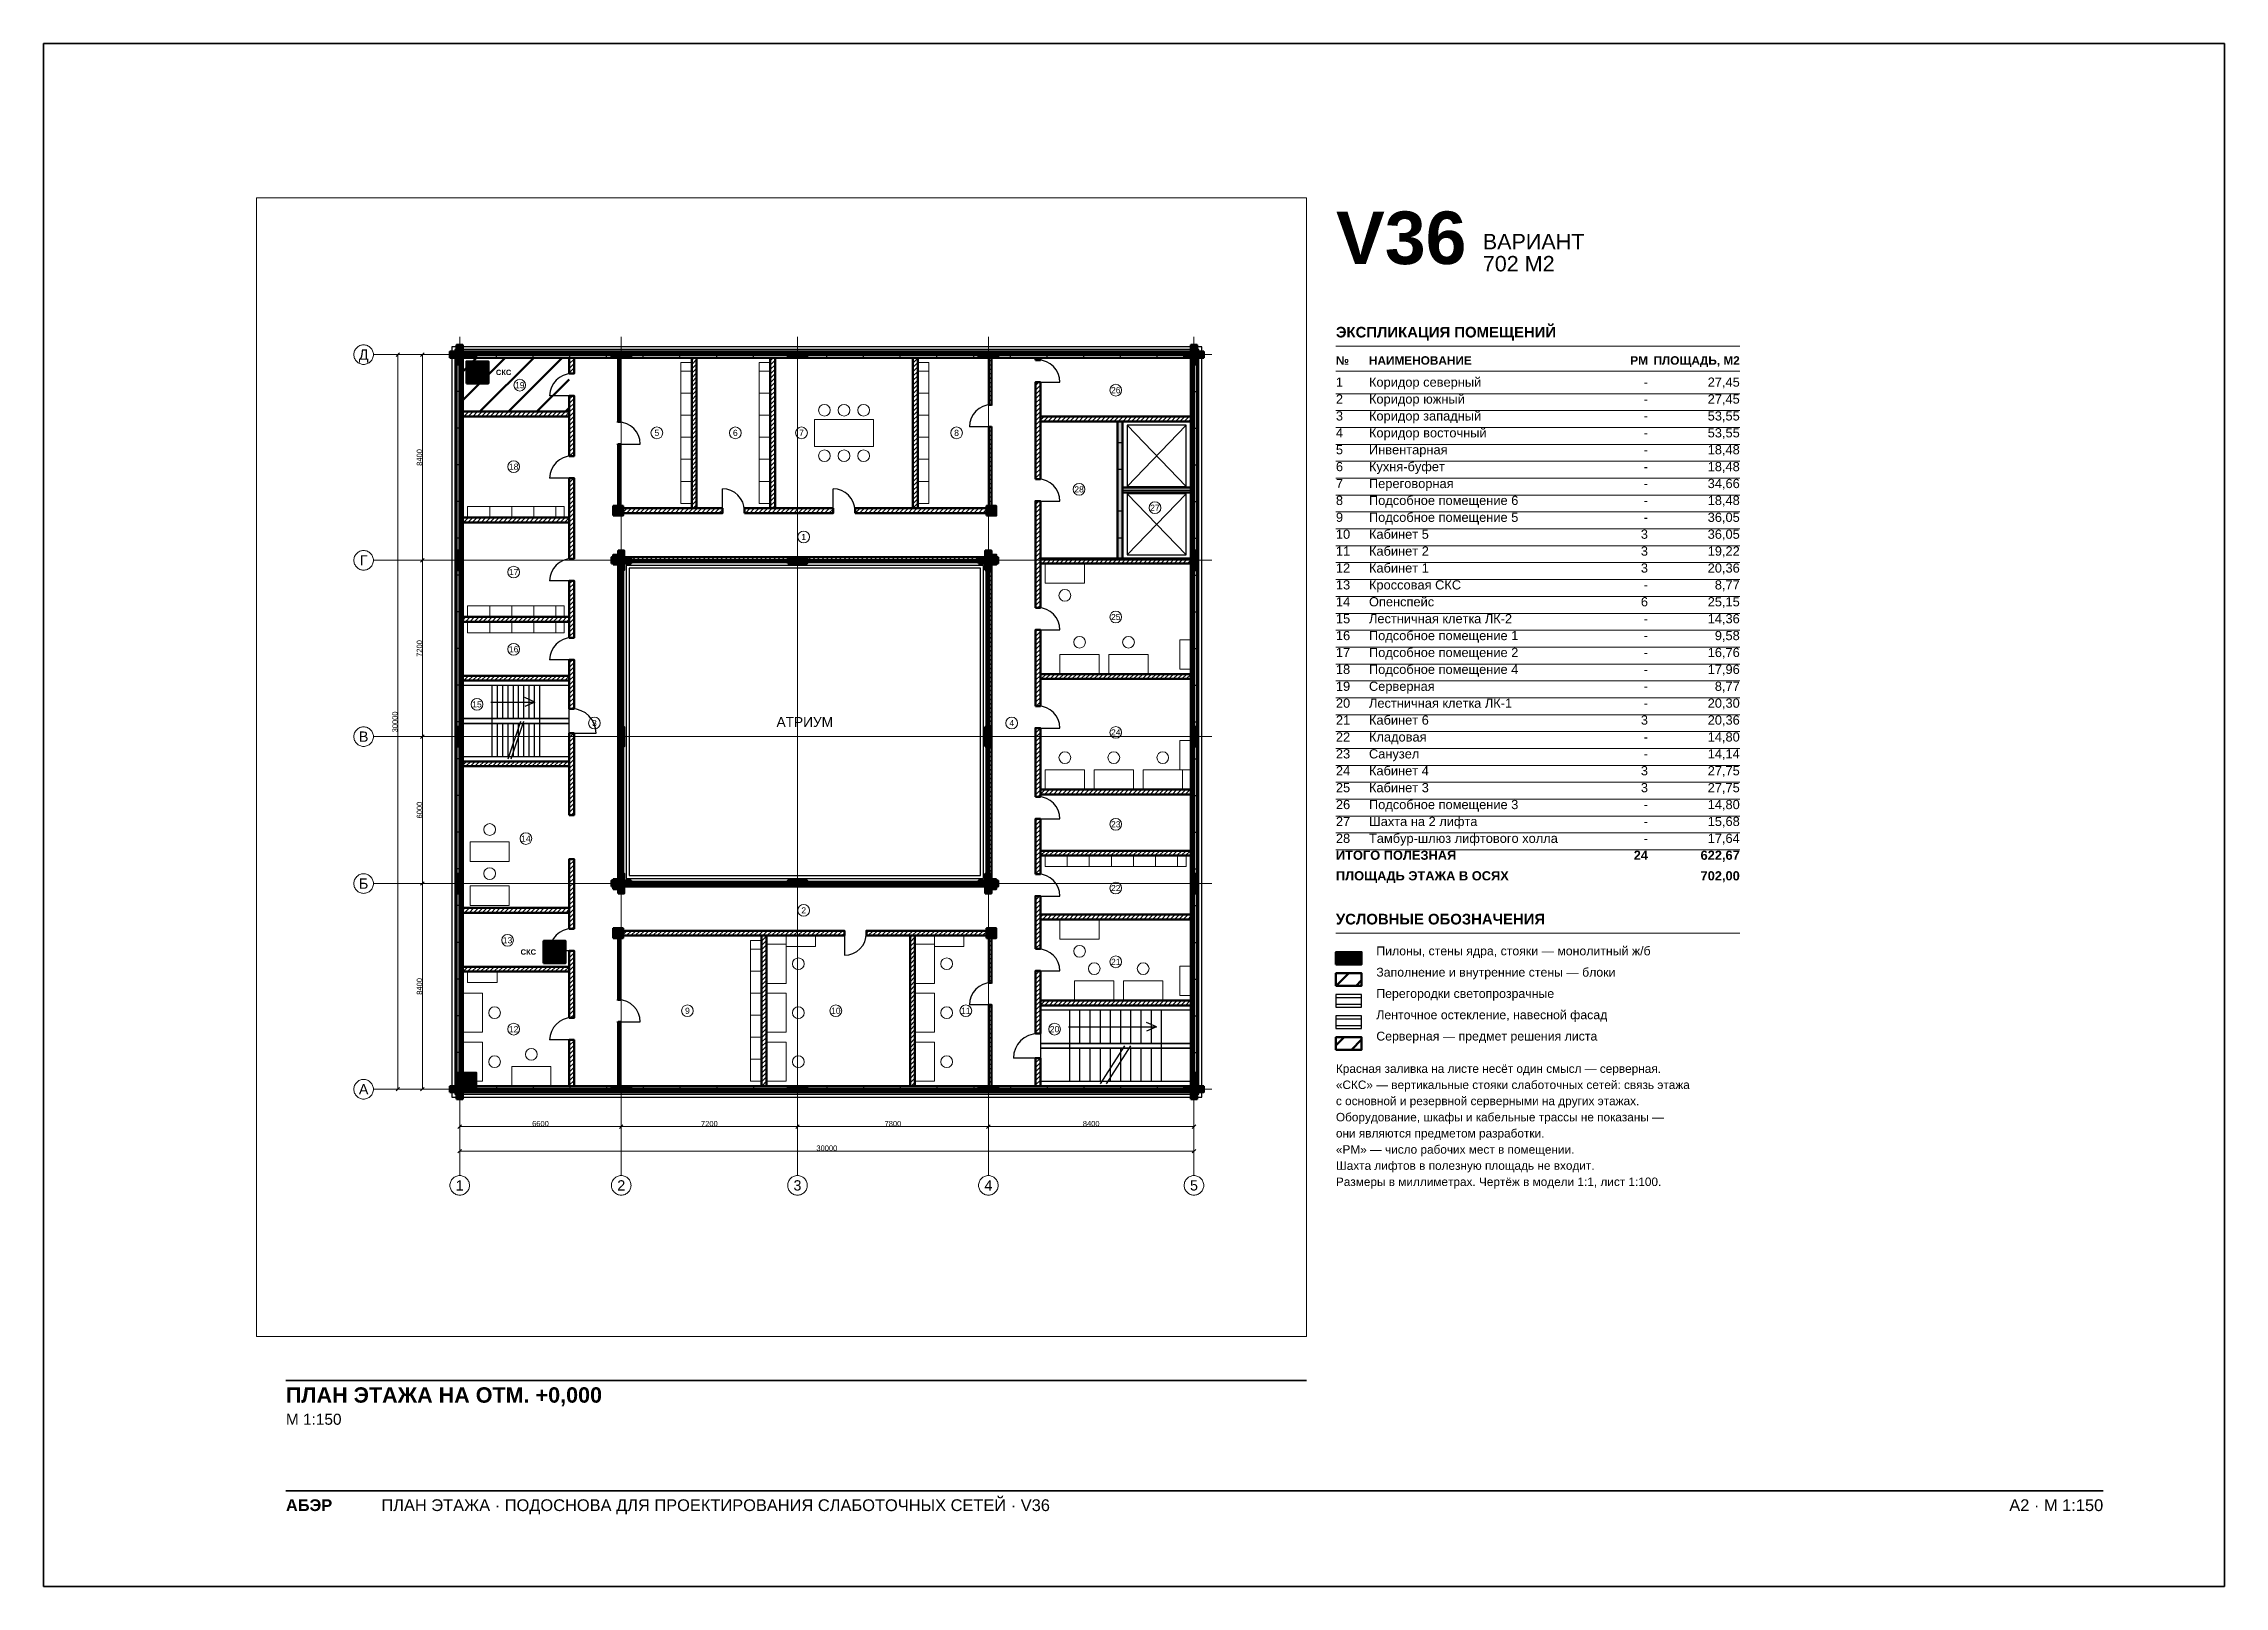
# Paper-space layout 'A2-1-100' of a CAD drawing. Header units: millimetres. Extents: x 0 to 594, y 0 to 420.
# The model-space entities are those that its viewports show. They can reach past a viewport. Long polylines and large blocks are cut down to what shows.
import ezdxf
from ezdxf.enums import TextEntityAlignment as Align

# ---------------------------------------------------------------- set-up
doc = ezdxf.new("R2010")
doc.units = ezdxf.units.MM
doc.linetypes.add('CENTER2', pattern=[2.541, 1.587, -0.318, 0.318, -0.318])
for name, color, linetype, lineweight in [('A-ANNO-LEGEND', 7, 'CONTINUOUS', 18), ('A-ANNO-NOTES', 8, 'CONTINUOUS', 13), ('A-ANNO-ROOM', 7, 'CONTINUOUS', 18), ('A-ANNO-TABLE', 7, 'CONTINUOUS', 18), ('A-DIMS', 8, 'CONTINUOUS', 13), ('A-DOOR', 3, 'CONTINUOUS', 25), ('A-ELEV', 7, 'CONTINUOUS', 25), ('A-FACADE-PANEL', 8, 'CONTINUOUS', 25), ('A-FURN', 8, 'CONTINUOUS', 18), ('A-GLAZ-RIBBON', 5, 'CONTINUOUS', 25), ('A-GRID', 8, 'CENTER2', 13), ('A-HATCH', 9, 'CONTINUOUS', 9), ('A-OUTLINE', 7, 'CONTINUOUS', 50), ('A-STAIR', 7, 'CONTINUOUS', 25), ('A-TITLE', 7, 'CONTINUOUS', 35), ('A-VIEWPORT', 8, 'CONTINUOUS', 9), ('A-WALL-BLOCK', 9, 'CONTINUOUS', 50), ('A-WALL-GLASS', 4, 'CONTINUOUS', 25), ('A-WALL-RC', 7, 'CONTINUOUS', 50), ('E-SCS-RISER', 1, 'CONTINUOUS', 50), ('E-SERVER-ROOM', 1, 'CONTINUOUS', 50)]:
    doc.layers.add(name, color=color, linetype=linetype, lineweight=lineweight)
doc.styles.add('Arial', font='arial.ttf')
doc.styles.add('Arial-Bold', font='arialbd.ttf')
doc.styles.get("Standard").update_dxf_attribs({"font": 'arial.ttf'})

psp = doc.layouts.new('A2-1-100')

# ---------------------------------------------------------------- texts
at = {"layer": 'A-ANNO-LEGEND'}
for s, height, style, p in [('УСЛОВНЫЕ ОБОЗНАЧЕНИЯ', 2.9, 'Arial-Bold', (352, 180.2)), ('Пилоны, стены ядра, стояки — монолитный ж/б', 2.4, 'Arial', (363, 171.8)), ('Заполнение и внутренние стены — блоки', 2.4, 'Arial', (363, 166)), ('Перегородки светопрозрачные', 2.4, 'Arial', (363, 160.2)), ('Ленточное остекление, навесной фасад', 2.4, 'Arial', (363, 154.4)), ('Серверная — предмет решения листа', 2.4, 'Arial', (363, 148.6))]:
    psp.add_text(s, height=height, dxfattribs=dict(at, style=style)).set_placement(p)
at = {"layer": 'A-ANNO-NOTES', "style": 'Arial'}
for s, p in [('«СКС» — вертикальные стояки слаботочных сетей: связь этажа', (352, 135.4)), ('Красная заливка на листе несёт один смысл — серверная.', (352, 139.8)), ('с основной и резервной серверными на других этажах.', (352, 131)), ('Оборудование, шкафы и кабельные трассы не показаны —', (352, 126.6)), ('они являются предметом разработки.', (352, 122.2)), ('«РМ» — число рабочих мест в помещении.', (352, 117.8)), ('Шахта лифтов в полезную площадь не входит.', (352, 113.4)), ('Размеры в миллиметрах. Чертёж в модели 1:1, лист 1:100.', (352, 109))]:
    psp.add_text(s, height=2.3, dxfattribs=at).set_placement(p)
at = {"layer": 'A-ANNO-TABLE'}
for s, height, style, p in [('ЭКСПЛИКАЦИЯ ПОМЕЩЕНИЙ', 2.9, 'Arial-Bold', (352, 340)), ('№', 2.3, 'Arial-Bold', (352, 332.6)), ('НАИМЕНОВАНИЕ', 2.3, 'Arial-Bold', (361, 332.6)), ('1', 2.5, 'Arial', (352, 326.6)), ('Коридор северный', 2.5, 'Arial', (361, 326.6)), ('2', 2.5, 'Arial', (352, 322)), ('Коридор южный', 2.5, 'Arial', (361, 322)), ('4', 2.5, 'Arial', (352, 312.8)), ('3', 2.5, 'Arial', (352, 317.4)), ('Коридор западный', 2.5, 'Arial', (361, 317.4)), ('Коридор восточный', 2.5, 'Arial', (361, 312.8)), ('5', 2.5, 'Arial', (352, 308.2)), ('Инвентарная', 2.5, 'Arial', (361, 308.2)), ('6', 2.5, 'Arial', (352, 303.6)), ('Кухня-буфет', 2.5, 'Arial', (361, 303.6)), ('7', 2.5, 'Arial', (352, 299)), ('Переговорная', 2.5, 'Arial', (361, 299)), ('Подсобное помещение 6', 2.5, 'Arial', (361, 294.4)), ('8', 2.5, 'Arial', (352, 294.4)), ('9', 2.5, 'Arial', (352, 289.8)), ('Подсобное помещение 5', 2.5, 'Arial', (361, 289.8)), ('10', 2.5, 'Arial', (352, 285.2)), ('Кабинет 5', 2.5, 'Arial', (361, 285.2)), ('11', 2.5, 'Arial', (352, 280.6)), ('Кабинет 2', 2.5, 'Arial', (361, 280.6)), ('12', 2.5, 'Arial', (352, 276)), ('13', 2.5, 'Arial', (352, 271.4)), ('Кабинет 1', 2.5, 'Arial', (361, 276)), ('Кроссовая СКС', 2.5, 'Arial', (361, 271.4)), ('14', 2.5, 'Arial', (352, 266.8)), ('Опенспейс', 2.5, 'Arial', (361, 266.8)), ('15', 2.5, 'Arial', (352, 262.2)), ('Лестничная клетка ЛК-2', 2.5, 'Arial', (361, 262.2)), ('16', 2.5, 'Arial', (352, 257.6)), ('17', 2.5, 'Arial', (352, 253)), ('Подсобное помещение 1', 2.5, 'Arial', (361, 257.6)), ('Подсобное помещение 2', 2.5, 'Arial', (361, 253)), ('18', 2.5, 'Arial', (352, 248.4)), ('Подсобное помещение 4', 2.5, 'Arial', (361, 248.4)), ('19', 2.5, 'Arial', (352, 243.8)), ('Серверная', 2.5, 'Arial', (361, 243.8)), ('20', 2.5, 'Arial', (352, 239.2)), ('Лестничная клетка ЛК-1', 2.5, 'Arial', (361, 239.2)), ('21', 2.5, 'Arial', (352, 234.6)), ('22', 2.5, 'Arial', (352, 230)), ('Кабинет 6', 2.5, 'Arial', (361, 234.6)), ('Кладовая', 2.5, 'Arial', (361, 230)), ('23', 2.5, 'Arial', (352, 225.4)), ('Санузел', 2.5, 'Arial', (361, 225.4)), ('24', 2.5, 'Arial', (352, 220.8)), ('Кабинет 4', 2.5, 'Arial', (361, 220.8)), ('25', 2.5, 'Arial', (352, 216.2)), ('26', 2.5, 'Arial', (352, 211.6)), ('Подсобное помещение 3', 2.5, 'Arial', (361, 211.6)), ('Кабинет 3', 2.5, 'Arial', (361, 216.2)), ('27', 2.5, 'Arial', (352, 207)), ('Шахта на 2 лифта', 2.5, 'Arial', (361, 207)), ('28', 2.5, 'Arial', (352, 202.4)), ('Тамбур-шлюз лифтового холла', 2.5, 'Arial', (361, 202.4)), ('ИТОГО ПОЛЕЗНАЯ', 2.5, 'Arial-Bold', (352, 197.8)), ('ПЛОЩАДЬ ЭТАЖА В ОСЯХ', 2.5, 'Arial-Bold', (352, 192.2))]:
    psp.add_text(s, height=height, dxfattribs=dict(at, style=style)).set_placement(p)
for s, height, style, p in [('РМ', 2.3, 'Arial-Bold', (437, 332.6)), ('ПЛОЩАДЬ, М2', 2.3, 'Arial-Bold', (462, 332.6)), ('-', 2.5, 'Arial', (437, 326.6)), ('27,45', 2.5, 'Arial', (462, 326.6)), ('-', 2.5, 'Arial', (437, 322)), ('27,45', 2.5, 'Arial', (462, 322)), ('-', 2.5, 'Arial', (437, 317.4)), ('53,55', 2.5, 'Arial', (462, 317.4)), ('53,55', 2.5, 'Arial', (462, 312.8)), ('-', 2.5, 'Arial', (437, 312.8)), ('-', 2.5, 'Arial', (437, 308.2)), ('18,48', 2.5, 'Arial', (462, 308.2)), ('-', 2.5, 'Arial', (437, 303.6)), ('18,48', 2.5, 'Arial', (462, 303.6)), ('-', 2.5, 'Arial', (437, 299)), ('34,66', 2.5, 'Arial', (462, 299)), ('-', 2.5, 'Arial', (437, 294.4)), ('36,05', 2.5, 'Arial', (462, 289.8)), ('18,48', 2.5, 'Arial', (462, 294.4)), ('3', 2.5, 'Arial', (437, 285.2)), ('-', 2.5, 'Arial', (437, 289.8)), ('36,05', 2.5, 'Arial', (462, 285.2)), ('3', 2.5, 'Arial', (437, 280.6)), ('19,22', 2.5, 'Arial', (462, 280.6)), ('3', 2.5, 'Arial', (437, 276)), ('20,36', 2.5, 'Arial', (462, 276)), ('8,77', 2.5, 'Arial', (462, 271.4)), ('6', 2.5, 'Arial', (437, 266.8)), ('-', 2.5, 'Arial', (437, 271.4)), ('25,15', 2.5, 'Arial', (462, 266.8)), ('-', 2.5, 'Arial', (437, 262.2)), ('14,36', 2.5, 'Arial', (462, 262.2)), ('-', 2.5, 'Arial', (437, 257.6)), ('16,76', 2.5, 'Arial', (462, 253)), ('9,58', 2.5, 'Arial', (462, 257.6)), ('-', 2.5, 'Arial', (437, 253)), ('-', 2.5, 'Arial', (437, 248.4)), ('17,96', 2.5, 'Arial', (462, 248.4)), ('-', 2.5, 'Arial', (437, 243.8)), ('8,77', 2.5, 'Arial', (462, 243.8)), ('-', 2.5, 'Arial', (437, 239.2)), ('20,30', 2.5, 'Arial', (462, 239.2)), ('3', 2.5, 'Arial', (437, 234.6)), ('20,36', 2.5, 'Arial', (462, 234.6)), ('14,80', 2.5, 'Arial', (462, 230)), ('-', 2.5, 'Arial', (437, 230)), ('-', 2.5, 'Arial', (437, 225.4)), ('14,14', 2.5, 'Arial', (462, 225.4)), ('3', 2.5, 'Arial', (437, 220.8)), ('27,75', 2.5, 'Arial', (462, 220.8)), ('3', 2.5, 'Arial', (437, 216.2)), ('27,75', 2.5, 'Arial', (462, 216.2)), ('14,80', 2.5, 'Arial', (462, 211.6)), ('-', 2.5, 'Arial', (437, 211.6)), ('-', 2.5, 'Arial', (437, 207)), ('15,68', 2.5, 'Arial', (462, 207)), ('-', 2.5, 'Arial', (437, 202.4)), ('17,64', 2.5, 'Arial', (462, 202.4)), ('24', 2.5, 'Arial-Bold', (437, 197.8)), ('622,67', 2.5, 'Arial-Bold', (462, 197.8)), ('702,00', 2.5, 'Arial-Bold', (462, 192.2))]:
    psp.add_text(s, height=height, dxfattribs=dict(at, style=style)).set_placement(p, align=Align.RIGHT)
at = {"layer": 'A-TITLE'}
for s, height, style, p in [('V36', 14.3, 'Arial-Bold', (352, 360)), ('ВАРИАНТ', 4.2, 'Arial', (392, 364)), ('702 М2', 4.2, 'Arial', (392, 358)), ('ПЛАН ЭТАЖА НА ОТМ. +0,000', 4.2, 'Arial-Bold', (66, 50)), ('М 1:150', 3, 'Arial', (66, 44)), ('ПЛАН ЭТАЖА · ПОДОСНОВА ДЛЯ ПРОЕКТИРОВАНИЯ СЛАБОТОЧНЫХ СЕТЕЙ · V36', 3.2, 'Arial', (92, 20.5)), ('АБЭР', 3.2, 'Arial-Bold', (66, 20.5))]:
    psp.add_text(s, height=height, dxfattribs=dict(at, style=style)).set_placement(p)
at = {"layer": 'A-TITLE', "style": 'Arial'}
psp.add_text('A2 · М 1:150', height=3.2, dxfattribs=at).set_placement((561, 20.5), align=Align.RIGHT)

msp = doc.modelspace()

# ---------------------------------------------------------------- texts
at = {"layer": 'A-ANNO-ROOM'}
for s, p in [('19', (2455, 28753)), ('26', (26805, 28548)), ('5', (8055, 26805)), ('6', (11260, 26805)), ('7', (13965, 26805)), ('8', (20300, 26805)), ('18', (2205, 25424)), ('28', (25305, 24498)), ('27', (28405, 23748)), ('1', (14055, 22555)), ('17', (2205, 21120)), ('25', (26805, 19285)), ('16', (2205, 17968)), ('15', (705, 15718)), ('3', (5505, 14955)), ('4', (22555, 14955)), ('24', (26805, 14572)), ('23', (26805, 10822)), ('14', (2705, 10237)), ('22', (26805, 8215)), ('2', (14055, 7305)), ('13', (1955, 6085)), ('21', (26805, 5205)), ('9', (9305, 3205)), ('10', (15367, 3205)), ('11', (20679, 3205)), ('12', (2205, 2455)), ('20', (24305, 2455))]:
    msp.add_text(s, height=250, dxfattribs=at).set_placement(p, align=Align.MIDDLE_CENTER)
at = {"layer": 'A-ANNO-ROOM', "style": 'Arial'}
msp.add_text('АТРИУМ', height=400, dxfattribs=at).set_placement((14100, 15000), align=Align.MIDDLE_CENTER)
at = {"layer": 'A-DIMS'}
for s, p in [('8400', (-1645, 25800)), ('7200', (-1645, 18000)), ('30000', (-2645, 15000)), ('6000', (-1645, 11400)), ('8400', (-1645, 4200))]:
    msp.add_text(s, height=220, rotation=90, dxfattribs=at).set_placement(p, align=Align.MIDDLE_CENTER)
for s, p in [('6600', (3300, -1405)), ('7200', (10200, -1405)), ('7800', (17700, -1405)), ('8400', (25800, -1405)), ('30000', (15000, -2405))]:
    msp.add_text(s, height=220, dxfattribs=at).set_placement(p, align=Align.MIDDLE_CENTER)
at = {"layer": 'A-GRID'}
for s, p in [('Д', (-3925, 30000)), ('Г', (-3925, 21600)), ('В', (-3925, 14400)), ('Б', (-3925, 8400)), ('А', (-3925, 0)), ('1', (0, -3925)), ('2', (6600, -3925)), ('3', (13800, -3925)), ('4', (21600, -3925)), ('5', (30000, -3925))]:
    msp.add_text(s, height=420, dxfattribs=at).set_placement(p, align=Align.MIDDLE_CENTER)
at = {"layer": 'E-SCS-RISER', "style": 'Arial-Bold'}
for p in [(1795, 29275), (2805, 5605)]:
    msp.add_text('СКС', height=220, dxfattribs=at).set_placement(p, align=Align.MIDDLE_CENTER)

# ---------------------------------------------------------------- hatches: boundary and pattern name
at = {"layer": 'A-HATCH'}
h = msp.add_hatch(dxfattribs=at)
h.set_pattern_fill('ANSI31', scale=40)
h.paths.add_polyline_path([(4475, 29224), (4675, 29224), (4675, 29875), (4675, 29875), (4475, 29875), (4475, 29875)])
h = msp.add_hatch(dxfattribs=at)
h.set_pattern_fill('ANSI31', scale=40)
h.paths.add_polyline_path([(6475, 27250), (6575, 27250), (6575, 29875), (6575, 29875), (6475, 29875), (6475, 29875)])
h = msp.add_hatch(dxfattribs=at)
h.set_pattern_fill('ANSI31', scale=40)
h.paths.add_polyline_path([(9480, 23725), (9680, 23725), (9680, 29875), (9680, 29875), (9480, 29875), (9480, 29875)])
h = msp.add_hatch(dxfattribs=at)
h.set_pattern_fill('ANSI31', scale=40)
h.paths.add_polyline_path([(12685, 23725), (12885, 23725), (12885, 29875), (12885, 29875), (12685, 29875), (12685, 29875)])
h = msp.add_hatch(dxfattribs=at)
h.set_pattern_fill('ANSI31', scale=40)
h.paths.add_polyline_path([(18520, 23725), (18720, 23725), (18720, 29875), (18720, 29875), (18520, 29875), (18520, 29875)])
h = msp.add_hatch(dxfattribs=at)
h.set_pattern_fill('ANSI31', scale=40)
h.paths.add_polyline_path([(21625, 27950), (21725, 27950), (21725, 29875), (21725, 29875), (21625, 29875), (21625, 29875)])
h = msp.add_hatch(dxfattribs=at)
h.set_pattern_fill('ANSI31', scale=40)
h.paths.add_polyline_path([(23525, 29775), (23725, 29775), (23725, 29875), (23725, 29875), (23525, 29875), (23525, 29875)])
h = msp.add_hatch(dxfattribs=at)
h.set_pattern_fill('ANSI31', scale=40)
h.paths.add_polyline_path([(23525, 24918), (23725, 24918), (23725, 28875), (23525, 28875)])
h = msp.add_hatch(dxfattribs=at)
h.set_pattern_fill('ANSI31', scale=40)
h.paths.add_polyline_path([(125, 27473), (125, 27473), (4475, 27473), (4475, 27673), (125, 27673), (125, 27673)])
h = msp.add_hatch(dxfattribs=at)
h.set_pattern_fill('ANSI31', scale=40)
h.paths.add_polyline_path([(4475, 25858.5), (4675, 25858.5), (4675, 28324), (4475, 28324)])
h = msp.add_hatch(dxfattribs=at)
h.set_pattern_fill('ANSI31', scale=40)
h.paths.add_polyline_path([(21625, 23725), (21725, 23725), (21725, 27050), (21625, 27050)])
h = msp.add_hatch(dxfattribs=at)
h.set_pattern_fill('ANSI31', scale=40)
h.paths.add_polyline_path([(23725, 27268), (29875, 27268), (29875, 27268), (29875, 27468), (29875, 27468), (23725, 27468)])
h = msp.add_hatch(dxfattribs=at)
h.set_pattern_fill('ANSI31', scale=40)
h.paths.add_polyline_path([(6475, 23725), (6575, 23725), (6575, 26350), (6475, 26350)])
h = msp.add_hatch(dxfattribs=at)
h.set_pattern_fill('ANSI31', scale=40)
h.paths.add_polyline_path([(4475, 21667), (4675, 21667), (4675, 24958.5), (4475, 24958.5)])
h = msp.add_hatch(dxfattribs=at)
h.set_pattern_fill('ANSI31', scale=40)
h.paths.add_polyline_path([(125, 23144), (125, 23144), (4475, 23144), (4475, 23344), (125, 23344), (125, 23344)])
h = msp.add_hatch(dxfattribs=at)
h.set_pattern_fill('ANSI31', scale=40)
h.paths.add_polyline_path([(6475, 23525), (10732.5, 23525), (10732.5, 23725), (6475, 23725)])
h = msp.add_hatch(dxfattribs=at)
h.set_pattern_fill('ANSI31', scale=40)
h.paths.add_polyline_path([(11632.5, 23525), (15252.5, 23525), (15252.5, 23725), (11632.5, 23725)])
h = msp.add_hatch(dxfattribs=at)
h.set_pattern_fill('ANSI31', scale=40)
h.paths.add_polyline_path([(16152.5, 23525), (21725, 23525), (21725, 23725), (16152.5, 23725)])
h = msp.add_hatch(dxfattribs=at)
h.set_pattern_fill('ANSI31', scale=40)
h.paths.add_polyline_path([(23525, 19661.5), (23725, 19661.5), (23725, 24018), (23525, 24018)])
h = msp.add_hatch(dxfattribs=at)
h.set_pattern_fill('ANSI31', scale=40)
h.paths.add_polyline_path([(6475, 21525), (21725, 21525), (21725, 21725), (6475, 21725)])
h = msp.add_hatch(dxfattribs=at)
h.set_pattern_fill('ANSI31', scale=40)
h.paths.add_polyline_path([(6475, 8475), (6675, 8475), (6675, 21525), (6475, 21525)])
h = msp.add_hatch(dxfattribs=at)
h.set_pattern_fill('ANSI31', scale=40)
h.paths.add_polyline_path([(21525, 8475), (21725, 8475), (21725, 21525), (21525, 21525)])
h = msp.add_hatch(dxfattribs=at)
h.set_pattern_fill('ANSI31', scale=40)
h.paths.add_polyline_path([(23725, 21468), (29875, 21468), (29875, 21468), (29875, 21668), (29875, 21668), (23725, 21668)])
h = msp.add_hatch(dxfattribs=at)
h.set_pattern_fill('ANSI31', scale=40)
h.paths.add_polyline_path([(4475, 18439), (4675, 18439), (4675, 20767), (4475, 20767)])
h = msp.add_hatch(dxfattribs=at)
h.set_pattern_fill('ANSI31', scale=40)
h.paths.add_polyline_path([(125, 19090), (125, 19090), (4475, 19090), (4475, 19290), (125, 19290), (125, 19290)])
h = msp.add_hatch(dxfattribs=at)
h.set_pattern_fill('ANSI31', scale=40)
h.paths.add_polyline_path([(23525, 15648.5), (23725, 15648.5), (23725, 18761.5), (23525, 18761.5)])
h = msp.add_hatch(dxfattribs=at)
h.set_pattern_fill('ANSI31', scale=40)
h.paths.add_polyline_path([(4475, 15538), (4675, 15538), (4675, 17539), (4475, 17539)])
h = msp.add_hatch(dxfattribs=at)
h.set_pattern_fill('ANSI31', scale=40)
h.paths.add_polyline_path([(23725, 16755), (29875, 16755), (29875, 16755), (29875, 16955), (29875, 16955), (23725, 16955)])
h = msp.add_hatch(dxfattribs=at)
h.set_pattern_fill('ANSI31', scale=40)
h.paths.add_polyline_path([(125, 16688), (125, 16688), (4475, 16688), (4475, 16888), (125, 16888), (125, 16888)])
h = msp.add_hatch(dxfattribs=at)
h.set_pattern_fill('ANSI31', scale=40)
h.paths.add_polyline_path([(4475, 11197.5), (4675, 11197.5), (4675, 14538), (4475, 14538)])
h = msp.add_hatch(dxfattribs=at)
h.set_pattern_fill('ANSI31', scale=40)
h.paths.add_polyline_path([(23525, 11942), (23725, 11942), (23725, 14748.5), (23525, 14748.5)])
h = msp.add_hatch(dxfattribs=at)
h.set_pattern_fill('ANSI31', scale=40)
h.paths.add_polyline_path([(125, 13188), (125, 13188), (4475, 13188), (4475, 13388), (125, 13388), (125, 13388)])
h = msp.add_hatch(dxfattribs=at)
h.set_pattern_fill('ANSI31', scale=40)
h.paths.add_polyline_path([(23725, 12042), (29875, 12042), (29875, 12042), (29875, 12242), (29875, 12242), (23725, 12242)])
h = msp.add_hatch(dxfattribs=at)
h.set_pattern_fill('ANSI31', scale=40)
h.paths.add_polyline_path([(23525, 8788.5), (23725, 8788.5), (23725, 11042), (23525, 11042)])
h = msp.add_hatch(dxfattribs=at)
h.set_pattern_fill('ANSI31', scale=40)
h.paths.add_polyline_path([(4475, 6556), (4675, 6556), (4675, 9397.5), (4475, 9397.5)])
h = msp.add_hatch(dxfattribs=at)
h.set_pattern_fill('ANSI31', scale=40)
h.paths.add_polyline_path([(23725, 9542), (29875, 9542), (29875, 9542), (29875, 9742), (29875, 9742), (23725, 9742)])
h = msp.add_hatch(dxfattribs=at)
h.set_pattern_fill('ANSI31', scale=40)
h.paths.add_polyline_path([(6475, 8275), (21725, 8275), (21725, 8475), (6475, 8475)])
h = msp.add_hatch(dxfattribs=at)
h.set_pattern_fill('ANSI31', scale=40)
h.paths.add_polyline_path([(125, 7207), (125, 7207), (4475, 7207), (4475, 7407), (125, 7407), (125, 7407)])
h = msp.add_hatch(dxfattribs=at)
h.set_pattern_fill('ANSI31', scale=40)
h.paths.add_polyline_path([(23525, 5730), (23725, 5730), (23725, 7888.5), (23525, 7888.5)])
h = msp.add_hatch(dxfattribs=at)
h.set_pattern_fill('ANSI31', scale=40)
h.paths.add_polyline_path([(23725, 6935), (29875, 6935), (29875, 6935), (29875, 7135), (29875, 7135), (23725, 7135)])
h = msp.add_hatch(dxfattribs=at)
h.set_pattern_fill('ANSI31', scale=40)
h.paths.add_polyline_path([(6475, 6275), (15718, 6275), (15718, 6475), (6475, 6475)])
h = msp.add_hatch(dxfattribs=at)
h.set_pattern_fill('ANSI31', scale=40)
h.paths.add_polyline_path([(6475, 3650), (6575, 3650), (6575, 6275), (6475, 6275)])
h = msp.add_hatch(dxfattribs=at)
h.set_pattern_fill('ANSI31', scale=40)
h.paths.add_polyline_path([(12337, 125), (12537, 125), (12537, 125), (12537, 6275), (12337, 6275), (12337, 125)])
h = msp.add_hatch(dxfattribs=at)
h.set_pattern_fill('ANSI31', scale=40)
h.paths.add_polyline_path([(16618, 6275), (21725, 6275), (21725, 6475), (16618, 6475)])
h = msp.add_hatch(dxfattribs=at)
h.set_pattern_fill('ANSI31', scale=40)
h.paths.add_polyline_path([(18399, 125), (18599, 125), (18599, 125), (18599, 6275), (18399, 6275), (18399, 125)])
h = msp.add_hatch(dxfattribs=at)
h.set_pattern_fill('ANSI31', scale=40)
h.paths.add_polyline_path([(21625, 4350), (21725, 4350), (21725, 6275), (21625, 6275)])
h = msp.add_hatch(dxfattribs=at)
h.set_pattern_fill('ANSI31', scale=40)
h.paths.add_polyline_path([(4475, 2915), (4675, 2915), (4675, 5656), (4475, 5656)])
h = msp.add_hatch(dxfattribs=at)
h.set_pattern_fill('ANSI31', scale=40)
h.paths.add_polyline_path([(125, 4805), (125, 4805), (4475, 4805), (4475, 5005), (125, 5005), (125, 5005)])
h = msp.add_hatch(dxfattribs=at)
h.set_pattern_fill('ANSI31', scale=40)
h.paths.add_polyline_path([(23525, 2275), (23725, 2275), (23725, 4830), (23525, 4830)])
h = msp.add_hatch(dxfattribs=at)
h.set_pattern_fill('ANSI31', scale=40)
h.paths.add_polyline_path([(23725, 3425), (29875, 3425), (29875, 3425), (29875, 3625), (29875, 3625), (23725, 3625)])
h = msp.add_hatch(dxfattribs=at)
h.set_pattern_fill('ANSI31', scale=40)
h.paths.add_polyline_path([(6475, 125), (6575, 125), (6575, 125), (6575, 2750), (6475, 2750), (6475, 125)])
h = msp.add_hatch(dxfattribs=at)
h.set_pattern_fill('ANSI31', scale=40)
h.paths.add_polyline_path([(21625, 125), (21725, 125), (21725, 125), (21725, 3450), (21625, 3450), (21625, 125)])
h = msp.add_hatch(dxfattribs=at)
h.set_pattern_fill('ANSI31', scale=40)
h.paths.add_polyline_path([(4475, 125), (4675, 125), (4675, 125), (4675, 2015), (4475, 2015), (4475, 125)])
h = msp.add_hatch(dxfattribs=at)
h.set_pattern_fill('ANSI31', scale=40)
h.paths.add_polyline_path([(23525, 125), (23725, 125), (23725, 125), (23725, 1275), (23525, 1275), (23525, 125)])
at = {"layer": 'A-WALL-RC'}
h = msp.add_hatch(color=7, dxfattribs=at)
h.dxf.hatch_style = 1
h.paths.add_polyline_path([(-125, 29600), (125, 29600), (125, 30400), (-125, 30400)])
h = msp.add_hatch(color=7, dxfattribs=at)
h.dxf.hatch_style = 1
h.paths.add_polyline_path([(29875, 29600), (30125, 29600), (30125, 30400), (29875, 30400)])
h = msp.add_hatch(color=7, dxfattribs=at)
h.dxf.hatch_style = 1
h.paths.add_polyline_path([(-400, 29875), (400, 29875), (400, 30125), (-400, 30125)])
h = msp.add_hatch(color=7, dxfattribs=at)
h.dxf.hatch_style = 1
h.paths.add_polyline_path([(-125, 29875), (675, 29875), (675, 30125), (-125, 30125)])
h = msp.add_hatch(color=7, dxfattribs=at)
h.dxf.hatch_style = 1
h.paths.add_polyline_path([(6200, 29875), (7000, 29875), (7000, 30125), (6200, 30125)])
h = msp.add_hatch(color=7, dxfattribs=at)
h.dxf.hatch_style = 1
h.paths.add_polyline_path([(13400, 29875), (14200, 29875), (14200, 30125), (13400, 30125)])
h = msp.add_hatch(color=7, dxfattribs=at)
h.dxf.hatch_style = 1
h.paths.add_polyline_path([(21200, 29875), (22000, 29875), (22000, 30125), (21200, 30125)])
h = msp.add_hatch(color=7, dxfattribs=at)
h.dxf.hatch_style = 1
h.paths.add_polyline_path([(29600, 29875), (30400, 29875), (30400, 30125), (29600, 30125)])
h = msp.add_hatch(color=7, dxfattribs=at)
h.dxf.hatch_style = 1
h.paths.add_polyline_path([(29875, 29875), (30125, 29875), (30125, 30125), (29875, 30125)])
h = msp.add_hatch(color=7, dxfattribs=at)
h.dxf.hatch_style = 1
h.paths.add_polyline_path([(26875, 21668), (27075, 21668), (27075, 27268), (26875, 27268)])
h = msp.add_hatch(color=7, dxfattribs=at)
h.dxf.hatch_style = 1
h.paths.add_polyline_path([(27075, 24368), (29875, 24368), (29875, 24368), (29875, 24568), (29875, 24568), (27075, 24568)])
h = msp.add_hatch(color=7, dxfattribs=at)
h.dxf.hatch_style = 1
h.paths.add_polyline_path([(6275, 23425), (6675, 23425), (6675, 23825), (6275, 23825)])
h = msp.add_hatch(color=7, dxfattribs=at)
h.dxf.hatch_style = 1
h.paths.add_polyline_path([(21525, 23425), (21925, 23425), (21925, 23825), (21525, 23825)])
h = msp.add_hatch(color=7, dxfattribs=at)
h.dxf.hatch_style = 1
h.paths.add_polyline_path([(-125, 21200), (125, 21200), (125, 22000), (-125, 22000)])
h = msp.add_hatch(color=7, dxfattribs=at)
h.dxf.hatch_style = 1
h.paths.add_polyline_path([(6200, 21475), (7000, 21475), (7000, 21725), (6200, 21725)])
h = msp.add_hatch(color=7, dxfattribs=at)
h.dxf.hatch_style = 1
h.paths.add_polyline_path([(6275, 21425), (6675, 21425), (6675, 21825), (6275, 21825)])
h = msp.add_hatch(color=7, dxfattribs=at)
h.dxf.hatch_style = 1
h.paths.add_polyline_path([(6475, 21200), (6725, 21200), (6725, 22000), (6475, 22000)])
h = msp.add_hatch(color=7, dxfattribs=at)
h.dxf.hatch_style = 1
h.paths.add_polyline_path([(13400, 21475), (14200, 21475), (14200, 21725), (13400, 21725)])
h = msp.add_hatch(color=7, dxfattribs=at)
h.dxf.hatch_style = 1
h.paths.add_polyline_path([(21200, 21475), (22000, 21475), (22000, 21725), (21200, 21725)])
h = msp.add_hatch(color=7, dxfattribs=at)
h.dxf.hatch_style = 1
h.paths.add_polyline_path([(21475, 21200), (21725, 21200), (21725, 22000), (21475, 22000)])
h = msp.add_hatch(color=7, dxfattribs=at)
h.dxf.hatch_style = 1
h.paths.add_polyline_path([(21525, 21425), (21925, 21425), (21925, 21825), (21525, 21825)])
h = msp.add_hatch(color=7, dxfattribs=at)
h.dxf.hatch_style = 1
h.paths.add_polyline_path([(29875, 21200), (30125, 21200), (30125, 22000), (29875, 22000)])
h = msp.add_hatch(color=7, dxfattribs=at)
h.dxf.hatch_style = 1
h.paths.add_polyline_path([(-125, 14000), (125, 14000), (125, 14800), (-125, 14800)])
h = msp.add_hatch(color=7, dxfattribs=at)
h.dxf.hatch_style = 1
h.paths.add_polyline_path([(6475, 14000), (6725, 14000), (6725, 14800), (6475, 14800)])
h = msp.add_hatch(color=7, dxfattribs=at)
h.dxf.hatch_style = 1
h.paths.add_polyline_path([(21475, 14000), (21725, 14000), (21725, 14800), (21475, 14800)])
h = msp.add_hatch(color=7, dxfattribs=at)
h.dxf.hatch_style = 1
h.paths.add_polyline_path([(29875, 14000), (30125, 14000), (30125, 14800), (29875, 14800)])
h = msp.add_hatch(color=7, dxfattribs=at)
h.dxf.hatch_style = 1
h.paths.add_polyline_path([(-125, 8000), (125, 8000), (125, 8800), (-125, 8800)])
h = msp.add_hatch(color=7, dxfattribs=at)
h.dxf.hatch_style = 1
h.paths.add_polyline_path([(6200, 8275), (7000, 8275), (7000, 8525), (6200, 8525)])
h = msp.add_hatch(color=7, dxfattribs=at)
h.dxf.hatch_style = 1
h.paths.add_polyline_path([(6275, 8175), (6675, 8175), (6675, 8575), (6275, 8575)])
h = msp.add_hatch(color=7, dxfattribs=at)
h.dxf.hatch_style = 1
h.paths.add_polyline_path([(6475, 8000), (6725, 8000), (6725, 8800), (6475, 8800)])
h = msp.add_hatch(color=7, dxfattribs=at)
h.dxf.hatch_style = 1
h.paths.add_polyline_path([(13400, 8275), (14200, 8275), (14200, 8525), (13400, 8525)])
h = msp.add_hatch(color=7, dxfattribs=at)
h.dxf.hatch_style = 1
h.paths.add_polyline_path([(21200, 8275), (22000, 8275), (22000, 8525), (21200, 8525)])
h = msp.add_hatch(color=7, dxfattribs=at)
h.dxf.hatch_style = 1
h.paths.add_polyline_path([(21475, 8000), (21725, 8000), (21725, 8800), (21475, 8800)])
h = msp.add_hatch(color=7, dxfattribs=at)
h.dxf.hatch_style = 1
h.paths.add_polyline_path([(21525, 8175), (21925, 8175), (21925, 8575), (21525, 8575)])
h = msp.add_hatch(color=7, dxfattribs=at)
h.dxf.hatch_style = 1
h.paths.add_polyline_path([(29875, 8000), (30125, 8000), (30125, 8800), (29875, 8800)])
h = msp.add_hatch(color=7, dxfattribs=at)
h.dxf.hatch_style = 1
h.paths.add_polyline_path([(6275, 6175), (6675, 6175), (6675, 6575), (6275, 6575)])
h = msp.add_hatch(color=7, dxfattribs=at)
h.dxf.hatch_style = 1
h.paths.add_polyline_path([(21525, 6175), (21925, 6175), (21925, 6575), (21525, 6575)])
h = msp.add_hatch(color=7, dxfattribs=at)
h.dxf.hatch_style = 1
h.paths.add_polyline_path([(-400, -125), (400, -125), (400, 125), (-400, 125)])
h = msp.add_hatch(color=7, dxfattribs=at)
h.dxf.hatch_style = 1
h.paths.add_polyline_path([(-125, -125), (675, -125), (675, 675), (-125, 675)])
h = msp.add_hatch(color=7, dxfattribs=at)
h.dxf.hatch_style = 1
h.paths.add_polyline_path([(-125, -400), (125, -400), (125, 400), (-125, 400)])
h = msp.add_hatch(color=7, dxfattribs=at)
h.dxf.hatch_style = 1
h.paths.add_polyline_path([(6200, -125), (7000, -125), (7000, 125), (6200, 125)])
h = msp.add_hatch(color=7, dxfattribs=at)
h.dxf.hatch_style = 1
h.paths.add_polyline_path([(13400, -125), (14200, -125), (14200, 125), (13400, 125)])
h = msp.add_hatch(color=7, dxfattribs=at)
h.dxf.hatch_style = 1
h.paths.add_polyline_path([(21200, -125), (22000, -125), (22000, 125), (21200, 125)])
h = msp.add_hatch(color=7, dxfattribs=at)
h.dxf.hatch_style = 1
h.paths.add_polyline_path([(29600, -125), (30400, -125), (30400, 125), (29600, 125)])
h = msp.add_hatch(color=7, dxfattribs=at)
h.dxf.hatch_style = 1
h.paths.add_polyline_path([(29875, -125), (30125, -125), (30125, 675), (29875, 675)])
h = msp.add_hatch(color=7, dxfattribs=at)
h.dxf.hatch_style = 1
h.paths.add_polyline_path([(29875, -400), (30125, -400), (30125, 400), (29875, 400)])
at = {"layer": 'E-SCS-RISER'}
h = msp.add_hatch(color=7, dxfattribs=at)
h.dxf.hatch_style = 1
h.paths.add_polyline_path([(275, 28825), (1175, 28825), (1175, 29725), (275, 29725)])
h = msp.add_hatch(color=7, dxfattribs=at)
h.dxf.hatch_style = 1
h.paths.add_polyline_path([(3425, 5155), (4325, 5155), (4325, 6055), (3425, 6055)])
at = {"layer": 'E-SERVER-ROOM'}
h = msp.add_hatch(dxfattribs=at)
h.set_pattern_fill('ANSI31', scale=260)
h.paths.add_polyline_path([(125, 27673), (4475, 27673), (4475, 29875), (125, 29875)])

# ---------------------------------------------------------------- linework, layer by layer
at = {"layer": 'A-ANNO-ROOM'}
for centre in [(2455, 28753), (26805, 28548), (8055, 26805), (11260, 26805), (13965, 26805), (20300, 26805), (2205, 25424), (25305, 24498), (28405, 23748), (14055, 22555), (2205, 21120), (26805, 19285), (2205, 17968), (705, 15718), (5505, 14955), (22555, 14955), (26805, 14572), (26805, 10822), (2705, 10237), (26805, 8215), (14055, 7305), (1955, 6085), (26805, 5205), (2205, 2455), (9305, 3205), (15367, 3205), (20679, 3205), (24305, 2455)]:
    msp.add_circle(centre, 240, dxfattribs=at)
at = {"layer": 'A-DIMS'}
for p, q in [((-2595.71, 29929.29), (-2454.29, 30070.71)), ((-2525, 0), (-2525, 30000)), ((-1595.71, 29929.29), (-1454.29, 30070.71)), ((-1525, 21600), (-1525, 30000)), ((-1595.71, 21529.29), (-1454.29, 21670.71)), ((-1595.71, 21529.29), (-1454.29, 21670.71)), ((-1525, 14400), (-1525, 21600)), ((-1595.71, 14329.29), (-1454.29, 14470.71)), ((-1595.71, 14329.29), (-1454.29, 14470.71)), ((-1525, 8400), (-1525, 14400)), ((-1595.71, 8329.29), (-1454.29, 8470.71)), ((-1595.71, 8329.29), (-1454.29, 8470.71)), ((-1525, 0), (-1525, 8400)), ((-2595.71, -70.71), (-2454.29, 70.71)), ((-1595.71, -70.71), (-1454.29, 70.71)), ((-70.71, -1595.71), (70.71, -1454.29)), ((0, -1525), (6600, -1525)), ((6529.29, -1595.71), (6670.71, -1454.29)), ((6529.29, -1595.71), (6670.71, -1454.29)), ((6600, -1525), (13800, -1525)), ((13729.29, -1595.71), (13870.71, -1454.29)), ((13729.29, -1595.71), (13870.71, -1454.29)), ((13800, -1525), (21600, -1525)), ((21529.29, -1595.71), (21670.71, -1454.29)), ((21529.29, -1595.71), (21670.71, -1454.29)), ((21600, -1525), (30000, -1525)), ((29929.29, -1595.71), (30070.71, -1454.29)), ((-70.71, -2595.71), (70.71, -2454.29)), ((0, -2525), (30000, -2525)), ((29929.29, -2595.71), (30070.71, -2454.29))]:
    msp.add_line(p, q, dxfattribs=at)
at = {"layer": 'A-DOOR'}
for p, q in [((23525, 29775), (23725, 29775)), ((4475, 29224), (4675, 29224)), ((23525, 28875), (23725, 28875)), ((23625, 28875), (24525, 28875)), ((4575, 28324), (3675, 28324)), ((4475, 28324), (4675, 28324)), ((21675, 27950), (21775, 27950)), ((6425, 27250), (6525, 27250)), ((21725, 27050), (20825, 27050)), ((21675, 27050), (21775, 27050)), ((4475, 25858.5), (4675, 25858.5)), ((6425, 26350), (6525, 26350)), ((6475, 26350), (7375, 26350)), ((26875, 26418), (27075, 26418)), ((4575, 24958.5), (3675, 24958.5)), ((4475, 24958.5), (4675, 24958.5)), ((26875, 25318), (27075, 25318)), ((10732.5, 23625), (10732.5, 24525)), ((15252.5, 23625), (15252.5, 24525)), ((23525, 24918), (23725, 24918)), ((10732.5, 23525), (10732.5, 23725)), ((11632.5, 23525), (11632.5, 23725)), ((15252.5, 23525), (15252.5, 23725)), ((16152.5, 23525), (16152.5, 23725)), ((23525, 24018), (23725, 24018)), ((23625, 24018), (24525, 24018)), ((26875, 23618), (27075, 23618)), ((26875, 22518), (27075, 22518)), ((4475, 21667), (4675, 21667)), ((4575, 20767), (3675, 20767)), ((4475, 20767), (4675, 20767)), ((23525, 19661.5), (23725, 19661.5)), ((23525, 18761.5), (23725, 18761.5)), ((23625, 18761.5), (24525, 18761.5)), ((4475, 18439), (4675, 18439)), ((4575, 17539), (3675, 17539)), ((4475, 17539), (4675, 17539)), ((4475, 15538), (4675, 15538)), ((23525, 15648.5), (23725, 15648.5)), ((4475, 14538), (4675, 14538)), ((4575, 14538), (5575, 14538)), ((23525, 14748.5), (23725, 14748.5)), ((23625, 14748.5), (24525, 14748.5)), ((23525, 11942), (23725, 11942)), ((4475, 11197.5), (4675, 11197.5)), ((23525, 11042), (23725, 11042)), ((23625, 11042), (24525, 11042)), ((4475, 9397.5), (4675, 9397.5)), ((23525, 8788.5), (23725, 8788.5)), ((23525, 7888.5), (23725, 7888.5)), ((23625, 7888.5), (24525, 7888.5)), ((4475, 6556), (4675, 6556)), ((15718, 6275), (15718, 6475)), ((15718, 6375), (15718, 5475)), ((16618, 6275), (16618, 6475)), ((4575, 5656), (3675, 5656)), ((4475, 5656), (4675, 5656)), ((23525, 5730), (23725, 5730)), ((23525, 4830), (23725, 4830)), ((23625, 4830), (24525, 4830)), ((6425, 3650), (6525, 3650)), ((21675, 4350), (21775, 4350)), ((4475, 2915), (4675, 2915)), ((6425, 2750), (6525, 2750)), ((6475, 2750), (7375, 2750)), ((21725, 3450), (20825, 3450)), ((21675, 3450), (21775, 3450)), ((4575, 2015), (3675, 2015)), ((4475, 2015), (4675, 2015)), ((23525, 2275), (23725, 2275)), ((23625, 1275), (22625, 1275)), ((23525, 1275), (23725, 1275))]:
    msp.add_line(p, q, dxfattribs=at)
for centre, radius, start, end in [((23625, 28875), 900, 0, 90), ((4575, 28324), 900, 90, 180), ((21725, 27050), 900, 90, 180), ((6475, 26350), 900, 0, 90), ((4575, 24958.5), 900, 90, 180), ((10732.5, 23625), 900, 0, 90), ((15252.5, 23625), 900, 0, 90), ((23625, 24018), 900, 0, 90), ((4575, 20767), 900, 90, 180), ((23625, 18761.5), 900, 0, 90), ((4575, 17539), 900, 90, 180), ((4575, 14538), 1000, 0, 90), ((23625, 14748.5), 900, 0, 90), ((23625, 11042), 900, 0, 90), ((23625, 7888.5), 900, 0, 90), ((4575, 5656), 900, 90, 180), ((15718, 6375), 900, -90, 0), ((23625, 4830), 900, 0, 90), ((6475, 2750), 900, 0, 90), ((21725, 3450), 900, 90, 180), ((4575, 2015), 900, 90, 180), ((23625, 1275), 1000, 90, 180)]:
    msp.add_arc(centre, radius, start, end, dxfattribs=at)
at = {"layer": 'A-ELEV'}
for p, q in [((27275, 24618), (29675, 27118)), ((27275, 27118), (29675, 24618)), ((27075, 24468), (29875, 24468)), ((27275, 21818), (29675, 24318)), ((27275, 24318), (29675, 21818))]:
    msp.add_line(p, q, dxfattribs=at)
for points in [[(27275, 24618), (29675, 24618), (29675, 27118), (27275, 27118)], [(27275, 21818), (29675, 21818), (29675, 24318), (27275, 24318)]]:
    msp.add_lwpolyline(points, close=True, dxfattribs=at)
at = {"layer": 'A-FACADE-PANEL'}
for points in [[(-325, -325), (30325, -325), (30325, 30325), (-325, 30325)], [(-205, -205), (30205, -205), (30205, 30205), (-205, 30205)], [(6805, 8605), (21395, 8605), (21395, 21395), (6805, 21395)], [(6925, 8725), (21275, 8725), (21275, 21275), (6925, 21275)]]:
    msp.add_lwpolyline(points, close=True, dxfattribs=at)
at = {"layer": 'A-FURN'}
for p, q in [((9030, 29325), (9480, 29325)), ((12235, 29325), (12685, 29325)), ((18720, 29325), (19170, 29325)), ((9030, 28425), (9480, 28425)), ((12235, 28425), (12685, 28425)), ((18720, 28425), (19170, 28425)), ((9030, 27525), (9480, 27525)), ((12235, 27525), (12685, 27525)), ((18720, 27525), (19170, 27525)), ((9030, 26625), (9480, 26625)), ((12235, 26625), (12685, 26625)), ((18720, 26625), (19170, 26625)), ((9030, 25725), (9480, 25725)), ((12235, 25725), (12685, 25725)), ((18720, 25725), (19170, 25725)), ((9030, 24825), (9480, 24825)), ((12235, 24825), (12685, 24825)), ((18720, 24825), (19170, 24825)), ((1225, 23344), (1225, 23794)), ((2125, 23344), (2125, 23794)), ((3025, 23344), (3025, 23794)), ((3925, 23344), (3925, 23794)), ((1225, 19290), (1225, 19740)), ((2125, 19290), (2125, 19740)), ((3025, 19290), (3025, 19740)), ((3925, 19290), (3925, 19740)), ((1225, 18640), (1225, 19090)), ((2125, 18640), (2125, 19090)), ((3025, 18640), (3025, 19090)), ((3925, 18640), (3925, 19090)), ((24825, 9092), (24825, 9542)), ((25725, 9092), (25725, 9542)), ((26625, 9092), (26625, 9542)), ((27525, 9092), (27525, 9542)), ((28425, 9092), (28425, 9542)), ((29325, 9092), (29325, 9542)), ((11887, 5725), (12337, 5725)), ((11887, 4825), (12337, 4825)), ((11887, 3925), (12337, 3925)), ((11887, 3025), (12337, 3025)), ((11887, 2125), (12337, 2125)), ((11887, 1225), (12337, 1225))]:
    msp.add_line(p, q, dxfattribs=at)
for points in [[(9030, 23925), (9480, 23925), (9480, 29675), (9030, 29675)], [(12235, 23925), (12685, 23925), (12685, 29675), (12235, 29675)], [(18720, 23925), (19170, 23925), (19170, 29675), (18720, 29675)], [(14502.5, 26250), (16902.5, 26250), (16902.5, 27350), (14502.5, 27350)], [(325, 23344), (4275, 23344), (4275, 23794), (325, 23794)], [(23925, 20668), (25525, 20668), (25525, 21468), (23925, 21468)], [(325, 19290), (4275, 19290), (4275, 19740), (325, 19740)], [(325, 18640), (4275, 18640), (4275, 19090), (325, 19090)], [(29425, 17155), (29875, 17155), (29875, 18355), (29425, 18355)], [(24525, 16955), (26125, 16955), (26125, 17755), (24525, 17755)], [(26525, 16955), (28125, 16955), (28125, 17755), (26525, 17755)], [(29425, 13042), (29875, 13042), (29875, 14242), (29425, 14242)], [(23925, 12242), (25525, 12242), (25525, 13042), (23925, 13042)], [(25925, 12242), (27525, 12242), (27525, 13042), (25925, 13042)], [(27925, 12242), (29525, 12242), (29525, 13042), (27925, 13042)], [(425, 9307), (2025, 9307), (2025, 10107), (425, 10107)], [(23925, 9092), (29675, 9092), (29675, 9542), (23925, 9542)], [(425, 7507), (2025, 7507), (2025, 8307), (425, 8307)], [(13337, 5825), (14537, 5825), (14537, 6275), (13337, 6275)], [(19399, 5825), (20599, 5825), (20599, 6275), (19399, 6275)], [(24525, 6135), (26125, 6135), (26125, 6935), (24525, 6935)], [(11887, 325), (12337, 325), (12337, 6075), (11887, 6075)], [(12537, 4325), (13337, 4325), (13337, 5925), (12537, 5925)], [(18599, 4325), (19399, 4325), (19399, 5925), (18599, 5925)], [(325, 4355), (1525, 4355), (1525, 4805), (325, 4805)], [(29425, 3825), (29875, 3825), (29875, 5025), (29425, 5025)], [(125, 2325), (925, 2325), (925, 3925), (125, 3925)], [(12537, 2325), (13337, 2325), (13337, 3925), (12537, 3925)], [(18599, 2325), (19399, 2325), (19399, 3925), (18599, 3925)], [(25125, 3625), (26725, 3625), (26725, 4425), (25125, 4425)], [(27125, 3625), (28725, 3625), (28725, 4425), (27125, 4425)], [(125, 325), (925, 325), (925, 1925), (125, 1925)], [(12537, 325), (13337, 325), (13337, 1925), (12537, 1925)], [(18599, 325), (19399, 325), (19399, 1925), (18599, 1925)], [(2125, 125), (3725, 125), (3725, 925), (2125, 925)]]:
    msp.add_lwpolyline(points, close=True, dxfattribs=at)
for centre in [(14902.5, 27730), (15702.5, 27730), (16502.5, 27730), (14902.5, 25870), (15702.5, 25870), (16502.5, 25870), (24725, 20168), (25325, 18255), (27325, 18255), (24725, 13542), (26725, 13542), (28725, 13542), (1225, 10607), (1225, 8807), (13837, 5125), (19899, 5125), (25325, 5635), (25925, 4925), (27925, 4925), (1425, 3125), (13837, 3125), (19899, 3125), (1425, 1125), (2925, 1425), (13837, 1125), (19899, 1125)]:
    msp.add_circle(centre, 240, dxfattribs=at)
at = {"layer": 'A-GLAZ-RIBBON'}
for p, q in [((125, 30000), (-125, 30000)), ((-40, 30000), (-40, 0)), ((0, 29875), (0, 30125)), ((30000, 30040), (0, 30040)), ((30000, 29960), (0, 29960)), ((40, 30000), (40, 0)), ((1500, 29875), (1500, 30125)), ((3000, 29875), (3000, 30125)), ((4500, 29875), (4500, 30125)), ((6000, 29875), (6000, 30125)), ((7500, 29875), (7500, 30125)), ((9000, 29875), (9000, 30125)), ((10500, 29875), (10500, 30125)), ((12000, 29875), (12000, 30125)), ((13500, 29875), (13500, 30125)), ((15000, 29875), (15000, 30125)), ((16500, 29875), (16500, 30125)), ((18000, 29875), (18000, 30125)), ((19500, 29875), (19500, 30125)), ((21000, 29875), (21000, 30125)), ((22500, 29875), (22500, 30125)), ((24000, 29875), (24000, 30125)), ((25500, 29875), (25500, 30125)), ((27000, 29875), (27000, 30125)), ((28500, 29875), (28500, 30125)), ((29875, 30000), (30125, 30000)), ((29960, 0), (29960, 30000)), ((30000, 29875), (30000, 30125)), ((30040, 0), (30040, 30000)), ((125, 28500), (-125, 28500)), ((29875, 28500), (30125, 28500)), ((125, 27000), (-125, 27000)), ((29875, 27000), (30125, 27000)), ((125, 25500), (-125, 25500)), ((29875, 25500), (30125, 25500)), ((125, 24000), (-125, 24000)), ((29875, 24000), (30125, 24000)), ((125, 22500), (-125, 22500)), ((29875, 22500), (30125, 22500)), ((6560, 8400), (6560, 21600)), ((6600, 21640), (21600, 21640)), ((6600, 21560), (21600, 21560)), ((6640, 8400), (6640, 21600)), ((21560, 8400), (21560, 21600)), ((21640, 8400), (21640, 21600)), ((125, 21000), (-125, 21000)), ((29875, 21000), (30125, 21000)), ((125, 19500), (-125, 19500)), ((29875, 19500), (30125, 19500)), ((125, 18000), (-125, 18000)), ((29875, 18000), (30125, 18000)), ((125, 16500), (-125, 16500)), ((29875, 16500), (30125, 16500)), ((125, 15000), (-125, 15000)), ((29875, 15000), (30125, 15000)), ((125, 13500), (-125, 13500)), ((29875, 13500), (30125, 13500)), ((125, 12000), (-125, 12000)), ((29875, 12000), (30125, 12000)), ((125, 10500), (-125, 10500)), ((29875, 10500), (30125, 10500)), ((125, 9000), (-125, 9000)), ((29875, 9000), (30125, 9000)), ((6600, 8440), (21600, 8440)), ((6600, 8360), (21600, 8360)), ((125, 7500), (-125, 7500)), ((29875, 7500), (30125, 7500)), ((125, 6000), (-125, 6000)), ((29875, 6000), (30125, 6000)), ((125, 4500), (-125, 4500)), ((29875, 4500), (30125, 4500)), ((125, 3000), (-125, 3000)), ((29875, 3000), (30125, 3000)), ((125, 1500), (-125, 1500)), ((29875, 1500), (30125, 1500)), ((125, 0), (-125, 0)), ((0, 125), (0, -125)), ((0, 40), (30000, 40)), ((1500, 125), (1500, -125)), ((3000, 125), (3000, -125)), ((4500, 125), (4500, -125)), ((6000, 125), (6000, -125)), ((7500, 125), (7500, -125)), ((9000, 125), (9000, -125)), ((10500, 125), (10500, -125)), ((12000, 125), (12000, -125)), ((13500, 125), (13500, -125)), ((15000, 125), (15000, -125)), ((16500, 125), (16500, -125)), ((18000, 125), (18000, -125)), ((19500, 125), (19500, -125)), ((21000, 125), (21000, -125)), ((22500, 125), (22500, -125)), ((24000, 125), (24000, -125)), ((25500, 125), (25500, -125)), ((27000, 125), (27000, -125)), ((28500, 125), (28500, -125)), ((29875, 0), (30125, 0)), ((30000, 125), (30000, -125)), ((0, -40), (30000, -40))]:
    msp.add_line(p, q, dxfattribs=at)
at = {"layer": 'A-GRID'}
for p, q in [((0, -3525), (0, 30725)), ((6600, -3525), (6600, 30725)), ((13800, -3525), (13800, 30725)), ((21600, -3525), (21600, 30725)), ((30000, -3525), (30000, 30725)), ((-3525, 30000), (30725, 30000)), ((-3525, 21600), (30725, 21600)), ((-3525, 14400), (30725, 14400)), ((-3525, 8400), (30725, 8400)), ((-3525, 0), (30725, 0))]:
    msp.add_line(p, q, dxfattribs=at)
for centre in [(-3925, 30000), (-3925, 21600), (-3925, 14400), (-3925, 8400), (-3925, 0), (0, -3925), (6600, -3925), (13800, -3925), (21600, -3925), (30000, -3925)]:
    msp.add_circle(centre, 400, dxfattribs=at)
at = {"layer": 'A-OUTLINE'}
for points in [[(-125, -125), (30125, -125), (30125, 30125), (-125, 30125)], [(125, 125), (29875, 125), (29875, 29875), (125, 29875)], [(6475, 8275), (21725, 8275), (21725, 21725), (6475, 21725)]]:
    msp.add_lwpolyline(points, close=True, dxfattribs=at)
at = {"layer": 'A-STAIR'}
for p, q in [((1325, 13588), (1325, 16488)), ((1541.67, 15138), (1541.67, 16488)), ((1758.33, 15138), (1758.33, 16488)), ((1975, 15138), (1975, 16488)), ((2191.67, 15138), (2191.67, 16488)), ((2408.33, 15138), (2408.33, 16488)), ((2625, 15138), (2625, 16488)), ((2841.67, 15138), (2841.67, 16488)), ((3058.33, 15138), (3058.33, 16488)), ((3275, 15138), (3275, 16488)), ((3275, 13588), (3275, 16488)), ((1275, 15813), (3075, 15813)), ((3075, 15813), (2655, 15993)), ((3075, 15813), (2655, 15633)), ((1541.67, 13588), (1541.67, 14938)), ((1758.33, 13588), (1758.33, 14938)), ((1975, 13488), (2495, 15038)), ((1975, 13588), (1975, 14938)), ((2105, 13488), (2625, 15038)), ((2191.67, 13588), (2191.67, 14938)), ((2408.33, 13588), (2408.33, 14938)), ((2625, 13588), (2625, 14938)), ((2841.67, 13588), (2841.67, 14938)), ((3058.33, 13588), (3058.33, 14938)), ((3275, 13588), (3275, 14938)), ((24925, 325), (24925, 3225)), ((25341.67, 1875), (25341.67, 3225)), ((25758.33, 1875), (25758.33, 3225)), ((26175, 1875), (26175, 3225)), ((26591.67, 1875), (26591.67, 3225)), ((27008.33, 1875), (27008.33, 3225)), ((27425, 1875), (27425, 3225)), ((27841.67, 1875), (27841.67, 3225)), ((28475, 2550), (28055, 2730)), ((28258.33, 1875), (28258.33, 3225)), ((28675, 1875), (28675, 3225)), ((28675, 325), (28675, 3225)), ((24875, 2550), (28475, 2550)), ((28475, 2550), (28055, 2370)), ((25341.67, 325), (25341.67, 1675)), ((25758.33, 325), (25758.33, 1675)), ((26175, 225), (27175, 1775)), ((26175, 325), (26175, 1675)), ((26425, 225), (27425, 1775)), ((26591.67, 325), (26591.67, 1675)), ((27008.33, 325), (27008.33, 1675)), ((27425, 325), (27425, 1675)), ((27841.67, 325), (27841.67, 1675)), ((28258.33, 325), (28258.33, 1675)), ((28675, 325), (28675, 1675))]:
    msp.add_line(p, q, dxfattribs=at)
for points in [[(125, 15138), (4475, 15138), (4475, 16488), (125, 16488)], [(125, 14938), (4475, 14938), (4475, 15138), (125, 15138)], [(125, 13588), (4475, 13588), (4475, 14938), (125, 14938)], [(23725, 1875), (29875, 1875), (29875, 3225), (23725, 3225)], [(23725, 1675), (29875, 1675), (29875, 1875), (23725, 1875)], [(23725, 325), (29875, 325), (29875, 1675), (23725, 1675)]]:
    msp.add_lwpolyline(points, close=True, dxfattribs=at)
at = {"layer": 'A-WALL-BLOCK'}
for points in [[(4475, 29224), (4675, 29224), (4675, 29875), (4675, 29875), (4475, 29875), (4475, 29875)], [(6475, 27250), (6575, 27250), (6575, 29875), (6575, 29875), (6475, 29875), (6475, 29875)], [(9480, 23725), (9680, 23725), (9680, 29875), (9680, 29875), (9480, 29875), (9480, 29875)], [(12685, 23725), (12885, 23725), (12885, 29875), (12885, 29875), (12685, 29875), (12685, 29875)], [(18520, 23725), (18720, 23725), (18720, 29875), (18720, 29875), (18520, 29875), (18520, 29875)], [(21625, 27950), (21725, 27950), (21725, 29875), (21725, 29875), (21625, 29875), (21625, 29875)], [(23525, 29775), (23725, 29775), (23725, 29875), (23725, 29875), (23525, 29875), (23525, 29875)], [(23525, 24918), (23725, 24918), (23725, 28875), (23525, 28875)], [(125, 27473), (125, 27473), (4475, 27473), (4475, 27673), (125, 27673), (125, 27673)], [(4475, 25858.5), (4675, 25858.5), (4675, 28324), (4475, 28324)], [(21625, 23725), (21725, 23725), (21725, 27050), (21625, 27050)], [(23725, 27268), (29875, 27268), (29875, 27268), (29875, 27468), (29875, 27468), (23725, 27468)], [(6475, 23725), (6575, 23725), (6575, 26350), (6475, 26350)], [(4475, 21667), (4675, 21667), (4675, 24958.5), (4475, 24958.5)], [(125, 23144), (125, 23144), (4475, 23144), (4475, 23344), (125, 23344), (125, 23344)], [(6475, 23525), (10732.5, 23525), (10732.5, 23725), (6475, 23725)], [(11632.5, 23525), (15252.5, 23525), (15252.5, 23725), (11632.5, 23725)], [(16152.5, 23525), (21725, 23525), (21725, 23725), (16152.5, 23725)], [(23525, 19661.5), (23725, 19661.5), (23725, 24018), (23525, 24018)], [(6475, 21525), (21725, 21525), (21725, 21725), (6475, 21725)], [(6475, 8475), (6675, 8475), (6675, 21525), (6475, 21525)], [(21525, 8475), (21725, 8475), (21725, 21525), (21525, 21525)], [(23725, 21468), (29875, 21468), (29875, 21468), (29875, 21668), (29875, 21668), (23725, 21668)], [(4475, 18439), (4675, 18439), (4675, 20767), (4475, 20767)], [(125, 19090), (125, 19090), (4475, 19090), (4475, 19290), (125, 19290), (125, 19290)], [(23525, 15648.5), (23725, 15648.5), (23725, 18761.5), (23525, 18761.5)], [(4475, 15538), (4675, 15538), (4675, 17539), (4475, 17539)], [(23725, 16755), (29875, 16755), (29875, 16755), (29875, 16955), (29875, 16955), (23725, 16955)], [(125, 16688), (125, 16688), (4475, 16688), (4475, 16888), (125, 16888), (125, 16888)], [(4475, 11197.5), (4675, 11197.5), (4675, 14538), (4475, 14538)], [(23525, 11942), (23725, 11942), (23725, 14748.5), (23525, 14748.5)], [(125, 13188), (125, 13188), (4475, 13188), (4475, 13388), (125, 13388), (125, 13388)], [(23725, 12042), (29875, 12042), (29875, 12042), (29875, 12242), (29875, 12242), (23725, 12242)], [(23525, 8788.5), (23725, 8788.5), (23725, 11042), (23525, 11042)], [(4475, 6556), (4675, 6556), (4675, 9397.5), (4475, 9397.5)], [(23725, 9542), (29875, 9542), (29875, 9542), (29875, 9742), (29875, 9742), (23725, 9742)], [(6475, 8275), (21725, 8275), (21725, 8475), (6475, 8475)], [(125, 7207), (125, 7207), (4475, 7207), (4475, 7407), (125, 7407), (125, 7407)], [(23525, 5730), (23725, 5730), (23725, 7888.5), (23525, 7888.5)], [(23725, 6935), (29875, 6935), (29875, 6935), (29875, 7135), (29875, 7135), (23725, 7135)], [(6475, 6275), (15718, 6275), (15718, 6475), (6475, 6475)], [(6475, 3650), (6575, 3650), (6575, 6275), (6475, 6275)], [(12337, 125), (12537, 125), (12537, 125), (12537, 6275), (12337, 6275), (12337, 125)], [(16618, 6275), (21725, 6275), (21725, 6475), (16618, 6475)], [(18399, 125), (18599, 125), (18599, 125), (18599, 6275), (18399, 6275), (18399, 125)], [(21625, 4350), (21725, 4350), (21725, 6275), (21625, 6275)], [(4475, 2915), (4675, 2915), (4675, 5656), (4475, 5656)], [(125, 4805), (125, 4805), (4475, 4805), (4475, 5005), (125, 5005), (125, 5005)], [(23525, 2275), (23725, 2275), (23725, 4830), (23525, 4830)], [(23725, 3425), (29875, 3425), (29875, 3425), (29875, 3625), (29875, 3625), (23725, 3625)], [(6475, 125), (6575, 125), (6575, 125), (6575, 2750), (6475, 2750), (6475, 125)], [(21625, 125), (21725, 125), (21725, 125), (21725, 3450), (21625, 3450), (21625, 125)], [(4475, 125), (4675, 125), (4675, 125), (4675, 2015), (4475, 2015), (4475, 125)], [(23525, 125), (23725, 125), (23725, 125), (23725, 1275), (23525, 1275), (23525, 125)]]:
    msp.add_lwpolyline(points, close=True, dxfattribs=at)
at = {"layer": 'A-WALL-RC'}
for points in [[(-125, 29600), (125, 29600), (125, 30400), (-125, 30400)], [(29875, 29600), (30125, 29600), (30125, 30400), (29875, 30400)], [(-400, 29875), (400, 29875), (400, 30125), (-400, 30125)], [(-125, 29875), (675, 29875), (675, 30125), (-125, 30125)], [(6200, 29875), (7000, 29875), (7000, 30125), (6200, 30125)], [(13400, 29875), (14200, 29875), (14200, 30125), (13400, 30125)], [(21200, 29875), (22000, 29875), (22000, 30125), (21200, 30125)], [(29600, 29875), (30400, 29875), (30400, 30125), (29600, 30125)], [(29875, 29875), (30125, 29875), (30125, 30125), (29875, 30125)], [(26875, 21668), (27075, 21668), (27075, 27268), (26875, 27268)], [(27075, 24368), (29875, 24368), (29875, 24368), (29875, 24568), (29875, 24568), (27075, 24568)], [(6275, 23425), (6675, 23425), (6675, 23825), (6275, 23825)], [(21525, 23425), (21925, 23425), (21925, 23825), (21525, 23825)], [(-125, 21200), (125, 21200), (125, 22000), (-125, 22000)], [(6200, 21475), (7000, 21475), (7000, 21725), (6200, 21725)], [(6275, 21425), (6675, 21425), (6675, 21825), (6275, 21825)], [(6475, 21200), (6725, 21200), (6725, 22000), (6475, 22000)], [(13400, 21475), (14200, 21475), (14200, 21725), (13400, 21725)], [(21200, 21475), (22000, 21475), (22000, 21725), (21200, 21725)], [(21475, 21200), (21725, 21200), (21725, 22000), (21475, 22000)], [(21525, 21425), (21925, 21425), (21925, 21825), (21525, 21825)], [(29875, 21200), (30125, 21200), (30125, 22000), (29875, 22000)], [(-125, 14000), (125, 14000), (125, 14800), (-125, 14800)], [(6475, 14000), (6725, 14000), (6725, 14800), (6475, 14800)], [(21475, 14000), (21725, 14000), (21725, 14800), (21475, 14800)], [(29875, 14000), (30125, 14000), (30125, 14800), (29875, 14800)], [(-125, 8000), (125, 8000), (125, 8800), (-125, 8800)], [(6200, 8275), (7000, 8275), (7000, 8525), (6200, 8525)], [(6275, 8175), (6675, 8175), (6675, 8575), (6275, 8575)], [(6475, 8000), (6725, 8000), (6725, 8800), (6475, 8800)], [(13400, 8275), (14200, 8275), (14200, 8525), (13400, 8525)], [(21200, 8275), (22000, 8275), (22000, 8525), (21200, 8525)], [(21475, 8000), (21725, 8000), (21725, 8800), (21475, 8800)], [(21525, 8175), (21925, 8175), (21925, 8575), (21525, 8575)], [(29875, 8000), (30125, 8000), (30125, 8800), (29875, 8800)], [(6275, 6175), (6675, 6175), (6675, 6575), (6275, 6575)], [(21525, 6175), (21925, 6175), (21925, 6575), (21525, 6575)], [(-400, -125), (400, -125), (400, 125), (-400, 125)], [(-125, -125), (675, -125), (675, 675), (-125, 675)], [(-125, -400), (125, -400), (125, 400), (-125, 400)], [(6200, -125), (7000, -125), (7000, 125), (6200, 125)], [(13400, -125), (14200, -125), (14200, 125), (13400, 125)], [(21200, -125), (22000, -125), (22000, 125), (21200, 125)], [(29600, -125), (30400, -125), (30400, 125), (29600, 125)], [(29875, -125), (30125, -125), (30125, 675), (29875, 675)], [(29875, -400), (30125, -400), (30125, 400), (29875, 400)]]:
    msp.add_lwpolyline(points, close=True, dxfattribs=at)
at = {"layer": 'E-SCS-RISER'}
for points in [[(275, 28825), (1175, 28825), (1175, 29725), (275, 29725)], [(3425, 5155), (4325, 5155), (4325, 6055), (3425, 6055)]]:
    msp.add_lwpolyline(points, close=True, dxfattribs=at)

msp.set_redraw_order([(e.dxf.handle, doc.entitydb.next_handle()) for e in msp.query("TEXT MTEXT ATTDEF DIMENSION ARC_DIMENSION")])  # texts and dimensions are drawn at this point

# ---------------------------------------------------------------- hatches: boundary and pattern name
at = {"layer": 'A-WALL-BLOCK'}
h = psp.add_hatch(dxfattribs=at)
h.set_pattern_fill('ANSI31', scale=1.2)
h.paths.add_polyline_path([(352, 163.5), (359, 163.5), (359, 166.9), (352, 166.9)])
at = {"layer": 'A-WALL-RC'}
h = psp.add_hatch(color=7, dxfattribs=at)
h.dxf.hatch_style = 1
h.paths.add_polyline_path([(352, 169.3), (359, 169.3), (359, 172.7), (352, 172.7)])
at = {"layer": 'E-SERVER-ROOM'}
h = psp.add_hatch(dxfattribs=at)
h.set_pattern_fill('ANSI31', scale=1.2)
h.paths.add_polyline_path([(352, 146.1), (359, 146.1), (359, 149.5), (352, 149.5)])

# ---------------------------------------------------------------- linework, layer by layer
at = {"layer": 'A-ANNO-LEGEND'}
psp.add_line((352, 177.8), (462, 177.8), dxfattribs=at)
at = {"layer": 'A-ANNO-NOTES'}
for p, q in [((352, 324.7), (462, 324.7)), ((352, 320.1), (462, 320.1)), ((352, 315.5), (462, 315.5)), ((352, 310.9), (462, 310.9)), ((352, 306.3), (462, 306.3)), ((352, 301.7), (462, 301.7)), ((352, 297.1), (462, 297.1)), ((352, 292.5), (462, 292.5)), ((352, 287.9), (462, 287.9)), ((352, 283.3), (462, 283.3)), ((352, 278.7), (462, 278.7)), ((352, 274.1), (462, 274.1)), ((352, 269.5), (462, 269.5)), ((352, 264.9), (462, 264.9)), ((352, 260.3), (462, 260.3)), ((352, 255.7), (462, 255.7)), ((352, 251.1), (462, 251.1)), ((352, 246.5), (462, 246.5)), ((352, 241.9), (462, 241.9)), ((352, 237.3), (462, 237.3)), ((352, 232.7), (462, 232.7)), ((352, 228.1), (462, 228.1)), ((352, 223.5), (462, 223.5)), ((352, 218.9), (462, 218.9)), ((352, 214.3), (462, 214.3)), ((352, 209.7), (462, 209.7)), ((352, 205.1), (462, 205.1)), ((352, 200.5), (462, 200.5))]:
    psp.add_line(p, q, dxfattribs=at)
at = {"layer": 'A-ANNO-TABLE'}
for p, q in [((352, 337.6), (462, 337.6)), ((352, 330.8), (462, 330.8)), ((352, 200.5), (462, 200.5))]:
    psp.add_line(p, q, dxfattribs=at)
at = {"layer": 'A-GLAZ-RIBBON'}
for p, q in [((352, 154.5), (359, 154.5)), ((352, 152.7), (359, 152.7))]:
    psp.add_line(p, q, dxfattribs=at)
psp.add_lwpolyline([(352, 151.9), (359, 151.9), (359, 155.3), (352, 155.3)], close=True, dxfattribs=at)
at = {"layer": 'A-TITLE'}
for p, q in [((66, 56), (344, 56)), ((66, 26), (561, 26))]:
    psp.add_line(p, q, dxfattribs=at)
psp.add_lwpolyline([(0, 0), (594, 0), (594, 420), (0, 420)], close=True, dxfattribs=at)
at = {"layer": 'A-WALL-BLOCK'}
psp.add_lwpolyline([(352, 163.5), (359, 163.5), (359, 166.9), (352, 166.9)], close=True, dxfattribs=at)
at = {"layer": 'A-WALL-GLASS'}
for p, q in [((352, 160.3), (359, 160.3)), ((352, 158.5), (359, 158.5))]:
    psp.add_line(p, q, dxfattribs=at)
psp.add_lwpolyline([(352, 157.7), (359, 157.7), (359, 161.1), (352, 161.1)], close=True, dxfattribs=at)
at = {"layer": 'A-WALL-RC'}
psp.add_lwpolyline([(352, 169.3), (359, 169.3), (359, 172.7), (352, 172.7)], close=True, dxfattribs=at)
at = {"layer": 'E-SERVER-ROOM'}
psp.add_lwpolyline([(352, 146.1), (359, 146.1), (359, 149.5), (352, 149.5)], close=True, dxfattribs=at)

psp.set_redraw_order([(e.dxf.handle, doc.entitydb.next_handle()) for e in psp.query("TEXT MTEXT ATTDEF DIMENSION ARC_DIMENSION")])  # texts and dimensions are drawn at this point

# ---------------------------------------------------------------- viewports
at = {"layer": 'A-VIEWPORT'}
psp.add_viewport(center=(201, 223), size=(286, 310), view_center_point=(13150, 13150), view_height=46500, dxfattribs=at)

doc.saveas('drawing.dxf')
